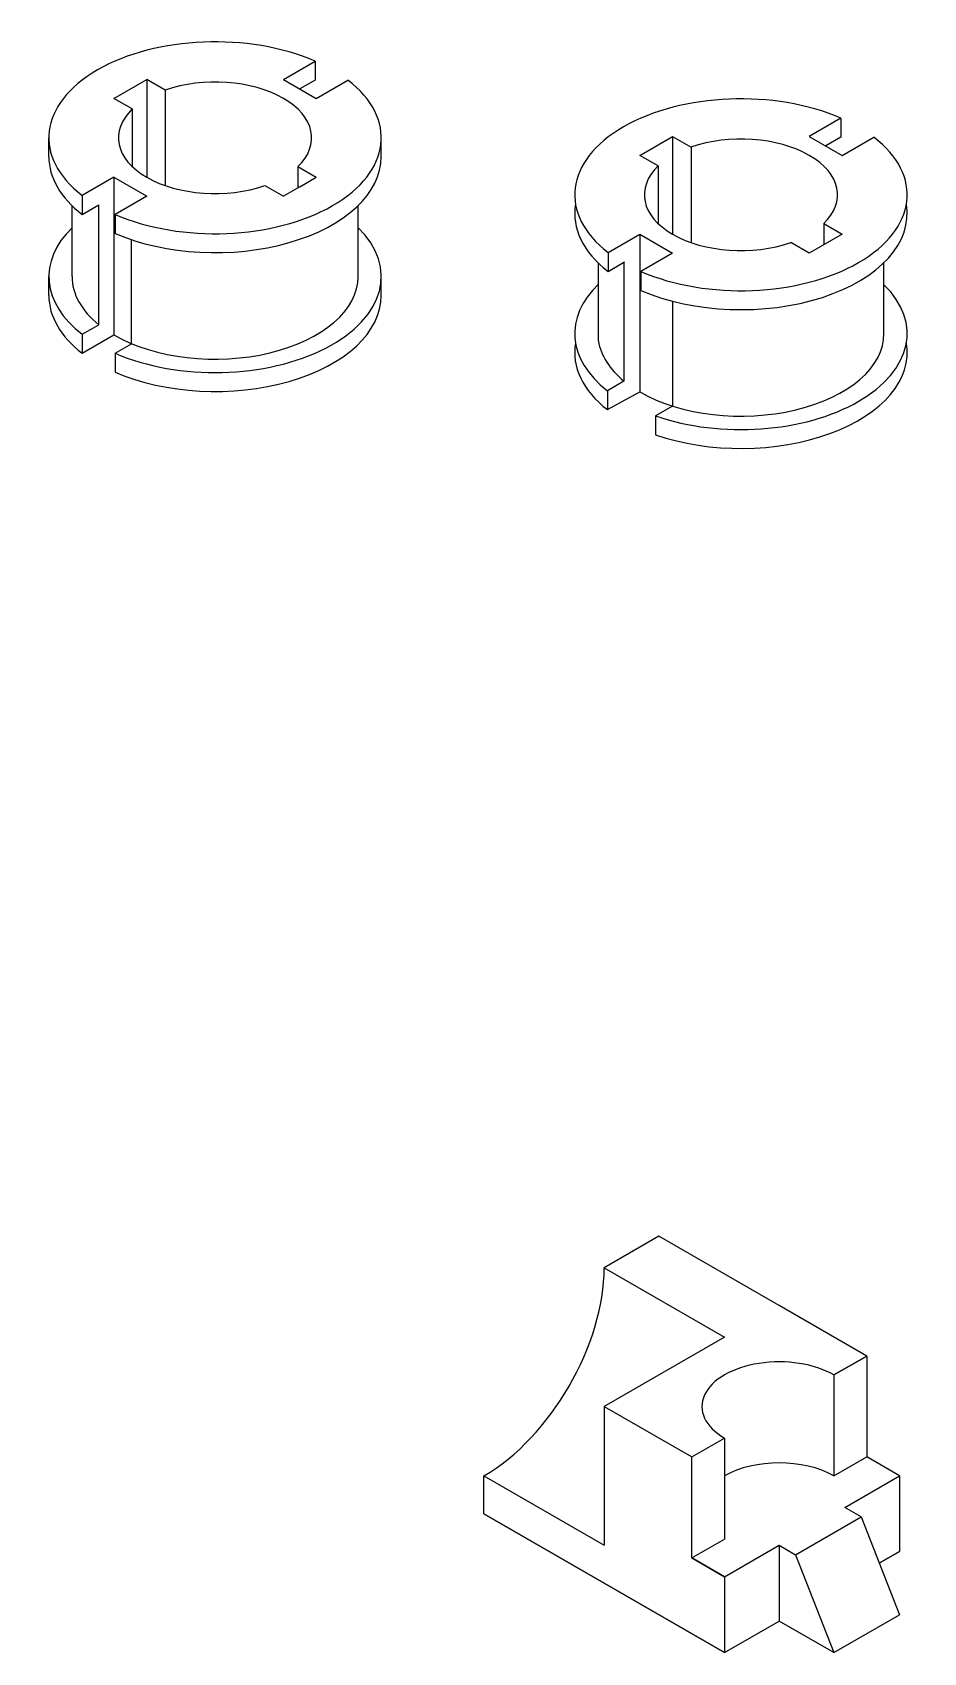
# Model space of a CAD drawing. Header units: millimetres. Extents: x -6852 to 59965, y -10230 to 31776.
# Drawn here: x 28486 to 28768, y 14890 to 15404 of the extents above; entities that cross this region are included whole.
import ezdxf

# ---------------------------------------------------------------- set-up
doc = ezdxf.new("R2010")
doc.units = ezdxf.units.MM
doc.header["$MEASUREMENT"] = 0
doc.layers.add('Object line', color=7, linetype='Continuous', lineweight=25)

msp = doc.modelspace()

# ---------------------------------------------------------------- linework, layer by layer
at = {"layer": 'Object line', "ltscale": 25}
for p, q in [((28565.015, 15388.83), (28575.043, 15394.619)), ((28575.043, 15394.619), (28575.043, 15388.619)), ((28511.322, 15382.83), (28521.714, 15388.83)), ((28527.543, 15385.464), (28521.714, 15388.83)), ((28521.714, 15388.83), (28521.714, 15357.83)), ((28565.015, 15388.83), (28575.408, 15382.83)), ((28575.043, 15388.619), (28570.212, 15385.83)), ((28575.408, 15382.83), (28585.436, 15388.619)), ((28517.151, 15379.464), (28511.322, 15382.83)), ((28517.151, 15379.464), (28511.322, 15382.83)), ((28527.543, 15385.464), (28527.543, 15355.195)), ((28517.151, 15379.464), (28517.151, 15361.195)), ((28741.644, 15376.551), (28731.616, 15370.761)), ((28741.644, 15376.551), (28741.644, 15370.551)), ((28490.701, 15364.33), (28490.701, 15370.33)), ((28596.029, 15364.33), (28596.029, 15370.33)), ((28677.922, 15364.761), (28688.315, 15370.761)), ((28688.315, 15370.761), (28694.144, 15367.396)), ((28688.315, 15370.761), (28688.315, 15339.761)), ((28731.616, 15370.761), (28742.008, 15364.761)), ((28741.644, 15370.551), (28736.812, 15367.761)), ((28741.644, 15370.551), (28736.812, 15367.761)), ((28742.008, 15364.761), (28752.036, 15370.551)), ((28694.144, 15367.396), (28694.144, 15337.127)), ((28569.579, 15361.195), (28575.408, 15357.83)), ((28569.579, 15361.195), (28569.579, 15354.464)), ((28683.751, 15361.396), (28677.922, 15364.761)), ((28683.751, 15361.396), (28683.751, 15343.127)), ((28511.322, 15357.83), (28501.294, 15352.04)), ((28511.322, 15357.83), (28521.714, 15351.83)), ((28511.322, 15357.83), (28511.322, 15307.83)), ((28559.186, 15355.195), (28565.015, 15351.83)), ((28570.212, 15354.83), (28575.408, 15357.83)), ((28501.294, 15352.04), (28501.294, 15346.04)), ((28521.714, 15351.83), (28511.686, 15346.04)), ((28570.212, 15354.83), (28565.015, 15351.83)), ((28498.049, 15326.33), (28498.049, 15348.838)), ((28501.294, 15346.04), (28506.55, 15349.075)), ((28506.55, 15311.075), (28506.55, 15349.075)), ((28511.686, 15346.04), (28511.686, 15340.04)), ((28588.68, 15326.33), (28588.68, 15348.838)), ((28667.894, 15333.972), (28677.922, 15339.761)), ((28677.922, 15339.761), (28688.315, 15333.761)), ((28677.922, 15339.761), (28677.922, 15289.761)), ((28742.008, 15339.761), (28731.616, 15333.761)), ((28736.179, 15343.127), (28742.008, 15339.761)), ((28736.179, 15343.127), (28736.179, 15336.396)), ((28516.942, 15305.075), (28516.942, 15338.028)), ((28731.616, 15333.761), (28725.787, 15337.127)), ((28664.836, 15305.894), (28664.836, 15330.59)), ((28667.894, 15333.972), (28667.894, 15327.972)), ((28667.894, 15327.972), (28673.091, 15330.972)), ((28667.894, 15327.972), (28672.908, 15330.866)), ((28672.908, 15330.866), (28672.908, 15293.203)), ((28688.315, 15333.761), (28678.287, 15327.972)), ((28755.281, 15308.261), (28755.281, 15330.769)), ((28490.701, 15320.33), (28490.701, 15326.33)), ((28596.029, 15320.33), (28596.029, 15326.33)), ((28678.287, 15327.972), (28678.287, 15321.972)), ((28688.315, 15318.544), (28688.315, 15285.278)), ((28501.294, 15308.04), (28506.55, 15311.075)), ((28501.294, 15308.04), (28501.294, 15302.04)), ((28501.294, 15302.04), (28511.322, 15307.83)), ((28511.686, 15302.04), (28516.942, 15305.075)), ((28511.686, 15302.04), (28511.686, 15296.04)), ((28672.908, 15293.203), (28667.645, 15290.164)), ((28667.645, 15290.164), (28667.645, 15284.164)), ((28667.645, 15284.164), (28677.922, 15289.761)), ((28688.315, 15285.278), (28682.929, 15282.168)), ((28682.929, 15282.168), (28682.929, 15276.168)), ((28683.978, 15022.193), (28666.657, 15012.193)), ((28722.083, 15000.193), (28683.978, 15022.193)), ((28666.657, 15012.193), (28704.762, 14990.193)), ((28749.796, 14984.193), (28722.083, 15000.193)), ((28704.762, 14990.193), (28666.657, 14968.193)), ((28739.403, 14978.193), (28749.796, 14984.193)), ((28749.796, 14984.193), (28739.403, 14978.193)), ((28749.796, 14984.193), (28749.796, 14952.193)), ((28739.403, 14978.193), (28739.403, 14946.193)), ((28666.657, 14968.193), (28694.37, 14952.193)), ((28666.657, 14968.193), (28666.657, 14924.193)), ((28694.37, 14952.193), (28704.762, 14958.193)), ((28694.37, 14952.193), (28704.762, 14958.193)), ((28704.762, 14958.193), (28704.762, 14926.193)), ((28694.37, 14920.193), (28694.37, 14952.193)), ((28739.403, 14946.193), (28749.796, 14952.193)), ((28760.188, 14946.193), (28749.796, 14952.193)), ((28628.552, 14946.193), (28666.657, 14924.193)), ((28628.552, 14934.193), (28628.552, 14946.193)), ((28742.867, 14936.193), (28760.188, 14946.193)), ((28760.188, 14946.193), (28760.188, 14922.193)), ((28628.552, 14934.193), (28704.762, 14890.193)), ((28704.762, 14890.193), (28628.552, 14934.193)), ((28748.063, 14933.193), (28742.867, 14936.193)), ((28727.279, 14921.193), (28748.063, 14933.193)), ((28748.063, 14933.193), (28760.188, 14902.193)), ((28694.37, 14920.193), (28704.762, 14926.193)), ((28704.762, 14914.193), (28722.083, 14924.193)), ((28704.762, 14914.193), (28722.083, 14924.193)), ((28722.083, 14924.193), (28727.279, 14921.193)), ((28722.083, 14924.193), (28722.083, 14900.193)), ((28694.37, 14920.193), (28704.762, 14914.193)), ((28704.762, 14914.193), (28694.37, 14920.193)), ((28727.279, 14921.193), (28739.403, 14890.193)), ((28760.188, 14922.193), (28753.807, 14918.509)), ((28753.807, 14918.509), (28760.188, 14922.193)), ((28704.762, 14914.193), (28704.762, 14890.193)), ((28704.762, 14890.193), (28722.083, 14900.193)), ((28704.762, 14890.193), (28722.083, 14900.193)), ((28739.403, 14890.193), (28722.083, 14900.193)), ((28739.403, 14890.193), (28760.188, 14902.193))]:
    msp.add_line(p, q, dxfattribs=at)
for centre, major_axis, start_param, end_param in [((28543.365, 15370.33), (-52.664, 0), 4.0669825, 6.9285918), ((28543.365, 15370.33), (-52.664, 0), 0.9253899, 3.7869991), ((28543.365, 15370.33), (-30.619, 0), 8.8817456, 11.5386066), ((28709.965, 15352.261), (-52.664, 0), 4.0669825, 6.9285918), ((28543.365, 15370.33), (-30.619, 0), 5.740153, 8.3970139), ((28709.965, 15352.261), (-52.664, 0), 0.9253899, 3.7869991), ((28709.965, 15352.261), (-30.619, 0), 8.8817456, 11.5386066), ((28709.965, 15352.261), (-30.619, 0), 2.5985603, 5.2554213), ((28543.365, 15364.33), (-52.664, 0), 6.2831853, 6.9285918), ((28543.365, 15364.33), (-52.664, 0), 7.2085752, 9.424778), ((28709.965, 15352.261), (-30.619, 0), 5.740153, 8.3970139), ((28709.965, 15352.261), (-30.619, 0), 5.740153, 8.3970139), ((28709.965, 15346.261), (-52.664, 0), 6.1843585, 6.9285918), ((28709.965, 15346.261), (-52.664, 0), 7.2085752, 9.5236048), ((28543.365, 15326.33), (-52.664, 0), 5.7485708, 6.9285918), ((28543.365, 15326.33), (-52.664, 0), 7.2085752, 9.9593924), ((28543.365, 15326.33), (-45.316, 0), 6.2831853, 6.905702), ((28543.365, 15326.33), (-45.316, 0), 7.0685835, 9.424778), ((28543.365, 15320.33), (-52.664, 0), 6.2831853, 6.9285918), ((28543.365, 15320.33), (-52.664, 0), 7.2085752, 9.424778), ((28709.965, 15308.261), (-52.664, 0), 5.7416836, 6.9206904), ((28709.965, 15308.261), (-52.664, 0), 7.3148726, 9.9593924), ((28709.965, 15302.261), (-52.664, 0), 6.1843585, 6.9206904), ((28709.965, 15308.261), (-45.316, 0), 6.3737906, 6.8964853), ((28709.965, 15308.261), (-45.316, 0), 7.0685835, 9.424778), ((28709.965, 15302.261), (-52.664, 0), 7.3148726, 9.5236048), ((28628.552, 14990.193), (-26.944, -46.669), 0.7853982, 2.3561945), ((28722.083, 14968.193), (-24.495, 0), 3.9269908, 7.0685835), ((28722.083, 14936.193), (-24.495, 0), 3.9269908, 5.4977871)]:
    msp.add_ellipse(centre, major_axis=major_axis, ratio=0.5773503, start_param=start_param, end_param=end_param, dxfattribs=at)

doc.saveas('drawing.dxf')
